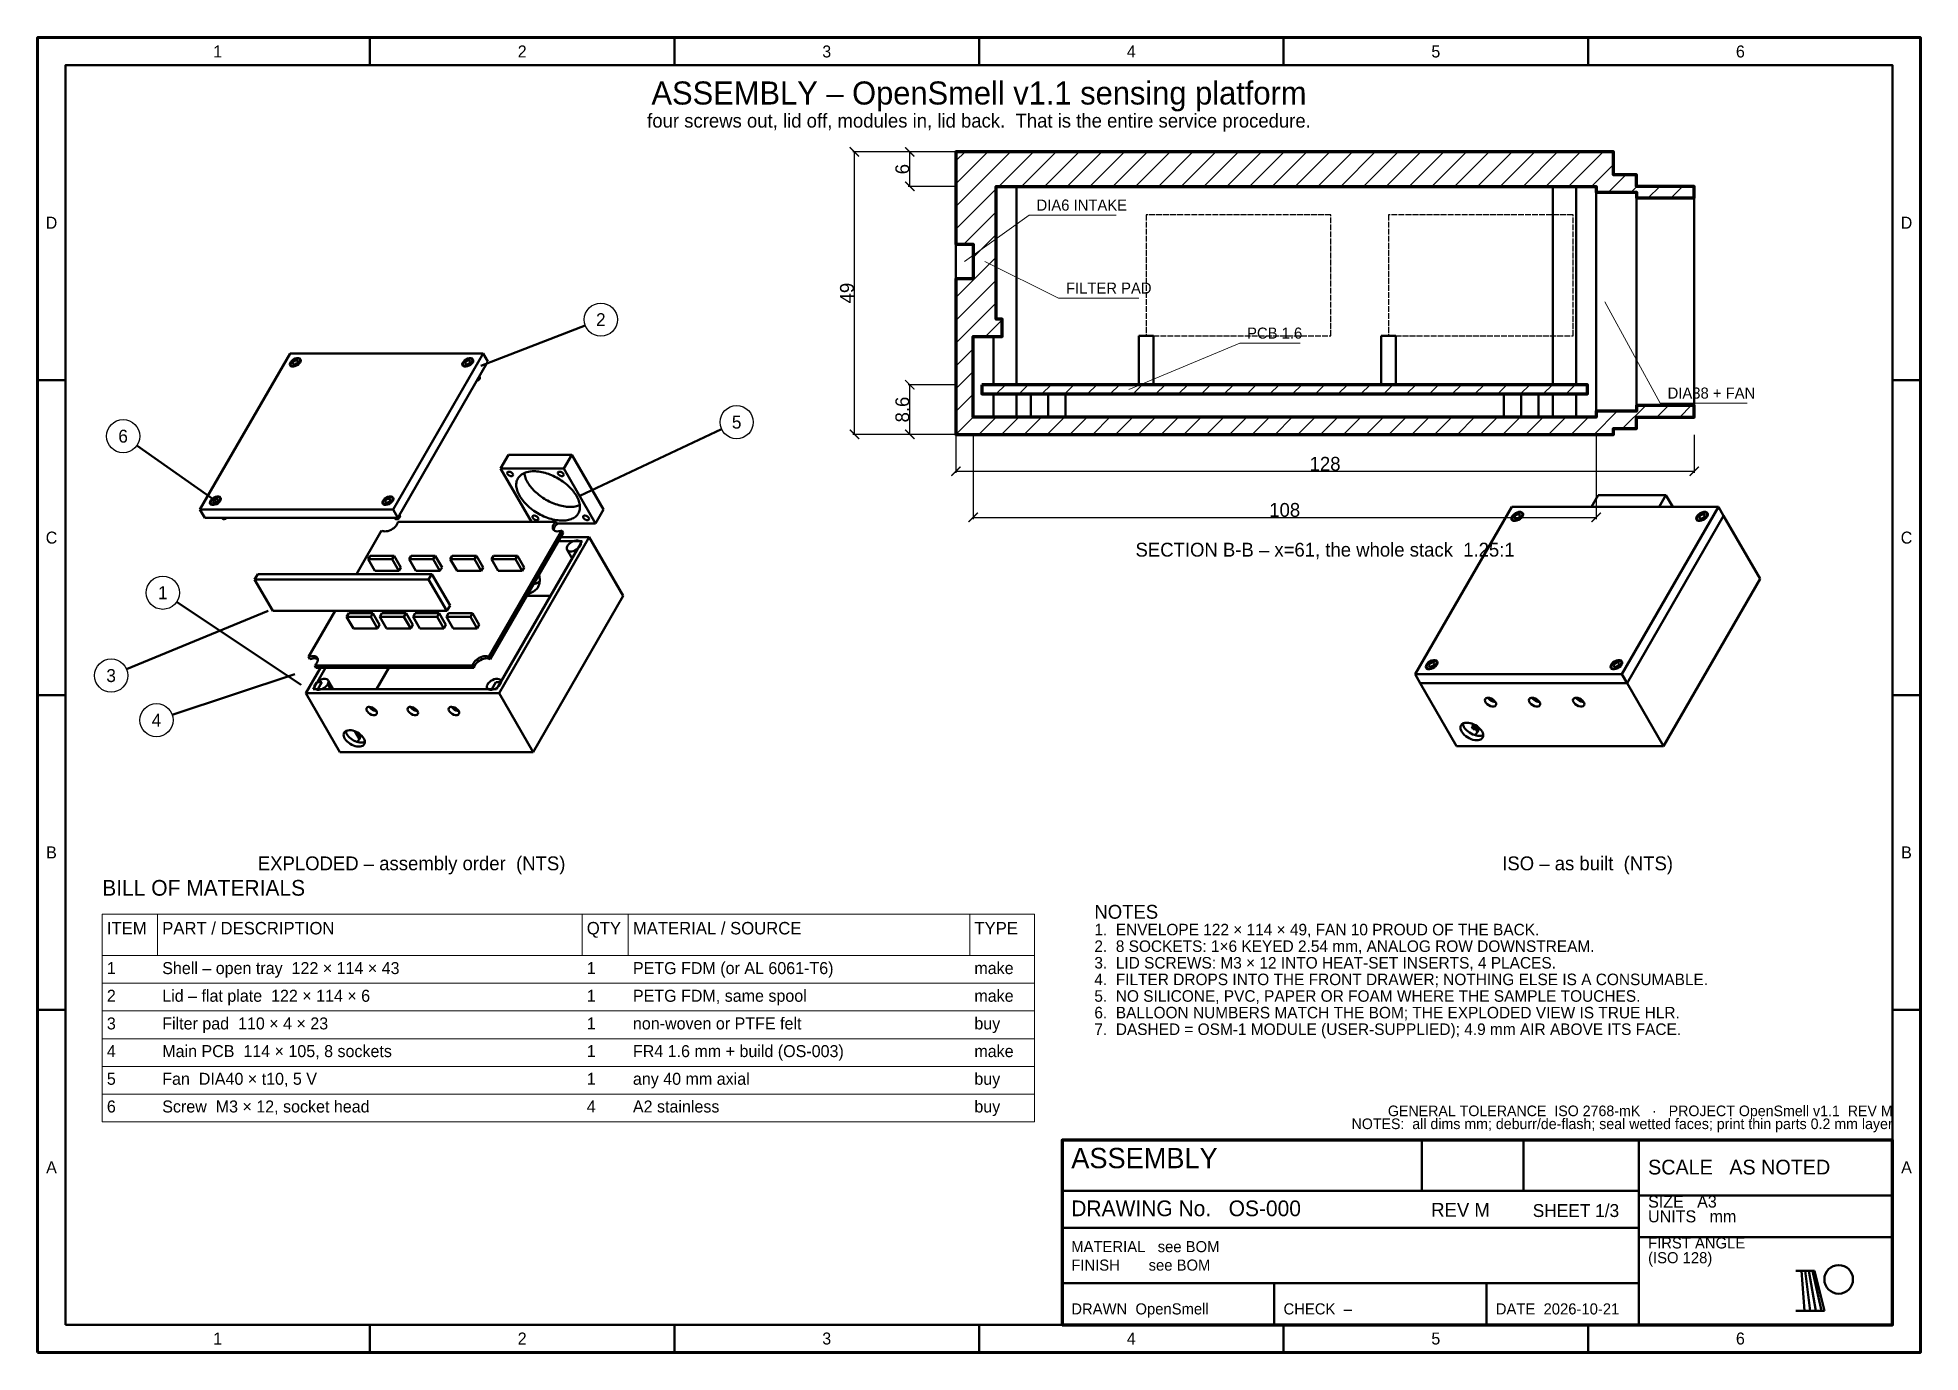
# Paper-space layout 'OS-000' of a CAD drawing. Header units: millimetres. Extents: x 6 to 414, y 6 to 291.
import ezdxf
from ezdxf.enums import TextEntityAlignment as Align

# ---------------------------------------------------------------- set-up
doc = ezdxf.new("R2010")
doc.units = ezdxf.units.MM
doc.linetypes.add('DASHED', pattern=[1.524, 1.27, -0.254])
for name, color, linetype, lineweight in [('DIM', 1, 'CONTINUOUS', 18), ('FRAME', 7, 'CONTINUOUS', 60), ('HATCH', 34, 'CONTINUOUS', 13), ('HID', 8, 'DASHED', 25), ('THK', 7, 'CONTINUOUS', 70), ('TXT', 7, 'CONTINUOUS', 25), ('VIS', 7, 'CONTINUOUS', 50)]:
    doc.layers.add(name, color=color, linetype=linetype, lineweight=lineweight)
doc.styles.add('OpenSansCondensed-Light', font='OpenSansCondensed-Light.ttf')
doc.dimstyles.new('EZDXF', dxfattribs={"dimtxt": 0.25, "dimasz": 0.175, "dimexe": 0.375, "dimexo": 0.125, "dimgap": 0.1, "dimtad": 1, "dimlfac": 100, "dimzin": 12, "dimdsep": 46, "dimtxsty": 'OpenSansCondensed-Light', "dimblk": 'ARCHTICK', "dimcen": 2.5, "dimazin": 3, "dimtfac": 0.5, "dimtmove": 2, "dimatfit": 3})

psp = doc.layouts.new('OS-000')

# ---------------------------------------------------------------- texts
at = {"layer": 'TXT'}
for s, height, p in [('1', 2.6, (45, 288)), ('2', 2.6, (111, 288)), ('3', 2.6, (177, 288)), ('4', 2.6, (243, 288)), ('5', 2.6, (309, 288)), ('6', 2.6, (375, 288)), ('ASSEMBLY – OpenSmell v1.1 sensing platform', 5, (210, 279)), ('four screws out, lid off, modules in, lid back.  That is the entire service procedure.', 3, (210, 273)), ('D', 2.6, (9, 250.88)), ('D', 2.6, (411, 250.88)), ('2', 2.8, (128.04, 229.87)), ('5', 2.8, (157.48, 207.65)), ('6', 2.8, (24.52, 204.61)), ('C', 2.6, (9, 182.62)), ('C', 2.6, (411, 182.62)), ('SECTION B-B – x=61, the whole stack  1.25:1', 3, (285, 180)), ('1', 2.8, (33.12, 170.67)), ('3', 2.8, (21.92, 152.71)), ('4', 2.8, (31.75, 143.04)), ('B', 2.6, (9, 114.38)), ('B', 2.6, (411, 114.38)), ('EXPLODED – assembly order  (NTS)', 3, (87.04, 112)), ('ISO – as built  (NTS)', 3, (341.89, 112)), ('A', 2.6, (9, 46.12)), ('A', 2.6, (411, 46.12)), ('1', 2.6, (45, 9)), ('2', 2.6, (111, 9)), ('3', 2.6, (177, 9)), ('4', 2.6, (243, 9)), ('5', 2.6, (309, 9)), ('6', 2.6, (375, 9))]:
    psp.add_text(s, height=height, dxfattribs=at).set_placement(p, align=Align.MIDDLE_CENTER)
for s, height, p in [('DIA6 INTAKE', 2.4, (222.47, 253.5)), ('FILTER PAD', 2.4, (228.85, 235.5)), ('PCB 1.6', 2.4, (268.1, 225.75)), ('DIA38 + FAN', 2.4, (359.23, 212.75)), ('BILL OF MATERIALS', 3.4, (20, 105)), ('NOTES', 3, (235, 100)), ('ITEM', 2.7, (21, 96.6)), ('PART / DESCRIPTION', 2.7, (33, 96.6)), ('QTY', 2.7, (125, 96.6)), ('MATERIAL / SOURCE', 2.7, (135, 96.6)), ('TYPE', 2.7, (209, 96.6)), ('1.  ENVELOPE 122 × 114 × 49, FAN 10 PROUD OF THE BACK.', 2.5, (235, 96.4)), ('2.  8 SOCKETS: 1×6 KEYED 2.54 mm, ANALOG ROW DOWNSTREAM.', 2.5, (235, 92.8)), ('1', 2.6, (21, 88)), ('Shell – open tray  122 × 114 × 43', 2.6, (33, 88)), ('1', 2.6, (125, 88)), ('PETG FDM (or AL 6061-T6)', 2.6, (135, 88)), ('make', 2.6, (209, 88)), ('3.  LID SCREWS: M3 × 12 INTO HEAT-SET INSERTS, 4 PLACES.', 2.5, (235, 89.2)), ('4.  FILTER DROPS INTO THE FRONT DRAWER; NOTHING ELSE IS A CONSUMABLE.', 2.5, (235, 85.6)), ('2', 2.6, (21, 82)), ('Lid – flat plate  122 × 114 × 6', 2.6, (33, 82)), ('1', 2.6, (125, 82)), ('PETG FDM, same spool', 2.6, (135, 82)), ('make', 2.6, (209, 82)), ('5.  NO SILICONE, PVC, PAPER OR FOAM WHERE THE SAMPLE TOUCHES.', 2.5, (235, 82)), ('3', 2.6, (21, 76)), ('Filter pad  110 × 4 × 23', 2.6, (33, 76)), ('1', 2.6, (125, 76)), ('non-woven or PTFE felt', 2.6, (135, 76)), ('buy', 2.6, (209, 76)), ('6.  BALLOON NUMBERS MATCH THE BOM; THE EXPLODED VIEW IS TRUE HLR.', 2.5, (235, 78.4)), ('7.  DASHED = OSM-1 MODULE (USER-SUPPLIED); 4.9 mm AIR ABOVE ITS FACE.', 2.5, (235, 74.8)), ('4', 2.6, (21, 70)), ('Main PCB  114 × 105, 8 sockets', 2.6, (33, 70)), ('1', 2.6, (125, 70)), ('FR4 1.6 mm + build (OS-003)', 2.6, (135, 70)), ('make', 2.6, (209, 70)), ('5', 2.6, (21, 64)), ('Fan  DIA40 × t10, 5 V', 2.6, (33, 64)), ('1', 2.6, (125, 64)), ('any 40 mm axial', 2.6, (135, 64)), ('buy', 2.6, (209, 64)), ('6', 2.6, (21, 58)), ('Screw  M3 × 12, socket head', 2.6, (33, 58)), ('4', 2.6, (125, 58)), ('A2 stainless', 2.6, (135, 58)), ('buy', 2.6, (209, 58))]:
    psp.add_text(s, height=height, dxfattribs=at).set_placement(p)
for s, p in [('GENERAL TOLERANCE  ISO 2768-mK   ·   PROJECT OpenSmell v1.1  REV M', (408, 57.2)), ('NOTES:  all dims mm; deburr/de-flash; seal wetted faces; print thin parts 0.2 mm layer', (408, 54.4))]:
    psp.add_text(s, height=2.3, dxfattribs=at).set_placement(p, align=Align.RIGHT)
for s, height, p in [('ASSEMBLY', 4.4, (230, 44.6)), ('SCALE   AS NOTED', 3.2, (355, 43.6)), ('DRAWING No.   OS-000', 3.4, (230, 34.5)), ('REV M', 3, (308, 34.5)), ('SHEET 1/3', 2.8, (330, 34.5)), ('SIZE   A3', 2.6, (355, 36.6)), ('UNITS   mm', 2.6, (355, 33.4)), ('MATERIAL   see BOM', 2.4, (230, 27)), ('FIRST ANGLE', 2.4, (355, 27.8)), ('FINISH       see BOM', 2.4, (230, 23)), ('(ISO 128)', 2.4, (355, 24.6)), ('DRAWN  OpenSmell', 2.4, (230, 13.5)), ('CHECK  –', 2.4, (276, 13.5)), ('DATE  2026-10-21', 2.4, (322, 13.5))]:
    psp.add_text(s, height=height, dxfattribs=at).set_placement(p, align=Align.BOTTOM_LEFT)

# ---------------------------------------------------------------- blocks, each defined once
blk = doc.blocks.new('_ARCHTICK')
at = {"color": 0, "linetype": 'BYBLOCK', "const_width": 0.15}
blk.add_lwpolyline([(-0.5, -0.5), (0.5, 0.5)], dxfattribs=at)

# ---------------------------------------------------------------- dimensions: what is measured, and where the dimension line sits
at = {"layer": 'DIM'}
for base, p1, p2, override in [((183, 205), (205, 205), (205, 266.25), {"dimtxt": 3, "dimasz": 2, "dimdec": 0, "dimlfac": 0.8, "dimtxsty": 'Standard', "dimclrd": 1, "dimclre": 1, "dimclrt": 1}), ((195, 258.75), (205, 258.75), (205, 266.25), {"dimtxt": 3, "dimasz": 2, "dimdec": 0, "dimlfac": 0.8, "dimtxsty": 'Standard', "dimclrd": 1, "dimclre": 1, "dimclrt": 1}), ((195, 205), (205, 205), (205, 215.75), {"dimtxt": 3, "dimasz": 2, "dimdec": 1, "dimlfac": 0.8, "dimtxsty": 'Standard', "dimclrd": 1, "dimclre": 1, "dimclrt": 1})]:
    psp.add_linear_dim(base=base, p1=p1, p2=p2, angle=90, dimstyle='EZDXF', override=override, dxfattribs=at).render()
for base, p1, p2 in [((205, 197), (205, 205), (365, 205)), ((208.75, 187), (208.75, 205), (343.75, 205))]:
    psp.add_linear_dim(base=base, p1=p1, p2=p2, dimstyle='EZDXF', override={"dimtxt": 3, "dimasz": 2, "dimdec": 0, "dimlfac": 0.8, "dimtxsty": 'Standard', "dimclrd": 1, "dimclre": 1, "dimclrt": 1}, dxfattribs=at).render()

# ---------------------------------------------------------------- hatches: boundary and pattern name
at = {"layer": 'HATCH'}
h = psp.add_hatch(dxfattribs=at)
h.set_pattern_fill('ANSI31', scale=1.1)
h.paths.add_polyline_path([(205, 258.75), (205, 246.25), (208.75, 246.25), (208.75, 238.75), (205, 238.75), (205, 205), (347.5, 205), (347.5, 206.25), (352.5, 206.25), (352.5, 208.75), (365, 208.75), (365, 211.25), (352.5, 211.25), (352.5, 210), (343.75, 210), (343.75, 208.75), (208.75, 208.75), (208.75, 226.25), (215, 226.25), (215, 230), (213.75, 230), (213.75, 258.75), (343.75, 258.75), (343.75, 257.5), (352.5, 257.5), (352.5, 256.25), (365, 256.25), (365, 258.75), (352.5, 258.75), (352.5, 261.25), (347.5, 261.25), (347.5, 266.25), (205, 266.25), (205, 258.75)])
h = psp.add_hatch(dxfattribs=at)
h.set_pattern_fill('ANSI31', scale=1.1)
h.paths.add_polyline_path([(210.62, 215.75), (210.62, 213.75), (341.88, 213.75), (341.88, 215.75), (210.62, 215.75)])

# ---------------------------------------------------------------- linework, layer by layer
at = {"layer": 'DIM'}
for p, q in [((206.88, 242.5), (220.88, 252.5)), ((220.88, 252.5), (239.72, 252.5)), ((211.25, 242.5), (227.25, 234.5)), ((227.25, 234.5), (244.65, 234.5)), ((345.62, 233.75), (357.62, 211.75)), ((242.5, 214.75), (266.5, 224.75)), ((266.5, 224.75), (279.58, 224.75)), ((357.62, 211.75), (376.46, 211.75)), ((20, 86), (222, 86)), ((20, 80), (222, 80)), ((20, 74), (222, 74)), ((20, 68), (222, 68)), ((20, 62), (222, 62)), ((20, 56), (222, 56))]:
    psp.add_line(p, q, dxfattribs=at)
for points in [[(20, 92), (32, 92), (32, 101), (20, 101)], [(32, 92), (124, 92), (124, 101), (32, 101)], [(124, 92), (134, 92), (134, 101), (124, 101)], [(134, 92), (208, 92), (208, 101), (134, 101)], [(208, 92), (222, 92), (222, 101), (208, 101)], [(20, 56), (222, 56), (222, 92), (20, 92)]]:
    psp.add_lwpolyline(points, close=True, dxfattribs=at)
for points in [[(206.88, 242.5), (205.28, 240.6), (204.56, 241.61), (206.88, 242.5)], [(211.25, 242.5), (208.82, 243.02), (209.38, 244.13), (211.25, 242.5)], [(345.62, 233.75), (343.93, 235.56), (345.02, 236.16), (345.62, 233.75)], [(102.04, 219.87), (104.06, 221.31), (104.51, 220.14), (102.04, 219.87)], [(242.5, 214.75), (240.52, 213.25), (240.04, 214.4), (242.5, 214.75)], [(44.52, 190.61), (42.19, 191.48), (42.91, 192.5), (44.52, 190.61)], [(123.48, 191.65), (125.38, 193.24), (125.91, 192.11), (123.48, 191.65)], [(55.92, 166.71), (53.94, 165.21), (53.46, 166.37), (55.92, 166.71)], [(61.75, 153.04), (59.67, 151.69), (59.28, 152.88), (61.75, 153.04)], [(63.12, 150.67), (60.78, 151.48), (61.47, 152.52), (63.12, 150.67)]]:
    psp.add_solid(points, dxfattribs=at)
at = {"layer": 'FRAME'}
psp.add_lwpolyline([(6, 6), (414, 6), (414, 291), (6, 291)], close=True, dxfattribs=at)
at = {"layer": 'HID'}
for points in [[(286.25, 252.62), (246.25, 252.62)], [(246.25, 252.62), (246.25, 226.38)], [(286.25, 226.38), (286.25, 252.62)], [(338.75, 252.62), (298.75, 252.62)], [(298.75, 252.62), (298.75, 226.38)], [(338.75, 226.38), (338.75, 252.62)], [(246.25, 226.38), (286.25, 226.38)], [(298.75, 226.38), (338.75, 226.38)]]:
    psp.add_lwpolyline(points, dxfattribs=at)
at = {"layer": 'THK'}
for points in [[(205, 258.75), (205, 246.25), (208.75, 246.25), (208.75, 238.75), (205, 238.75), (205, 205), (347.5, 205), (347.5, 206.25), (352.5, 206.25), (352.5, 208.75), (365, 208.75), (365, 211.25), (352.5, 211.25), (352.5, 210), (343.75, 210), (343.75, 208.75), (208.75, 208.75), (208.75, 226.25), (215, 226.25), (215, 230), (213.75, 230), (213.75, 258.75), (343.75, 258.75), (343.75, 257.5), (352.5, 257.5), (352.5, 256.25), (365, 256.25), (365, 258.75), (352.5, 258.75), (352.5, 261.25), (347.5, 261.25), (347.5, 266.25), (205, 266.25), (205, 258.75)], [(210.62, 215.75), (210.62, 213.75), (341.88, 213.75), (341.88, 215.75), (210.62, 215.75)], [(228, 12), (408, 12), (408, 52), (228, 52)]]:
    psp.add_lwpolyline(points, close=True, dxfattribs=at)
at = {"layer": 'TXT'}
for centre in [(128.04, 229.87), (24.52, 204.61), (157.48, 207.65), (33.12, 170.67), (21.92, 152.71), (31.75, 143.04)]:
    psp.add_circle(centre, 3.6, dxfattribs=at)
at = {"layer": 'VIS'}
for p, q in [((78, 285), (78, 291)), ((144, 285), (144, 291)), ((210, 285), (210, 291)), ((276, 285), (276, 291)), ((342, 285), (342, 291)), ((205, 266.25), (205, 258.75)), ((205, 266.25), (347.5, 266.25)), ((347.5, 266.25), (347.5, 261.25)), ((347.5, 261.25), (352.5, 261.25)), ((352.5, 261.25), (352.5, 258.75)), ((205, 258.75), (205, 246.25)), ((213.75, 258.75), (343.75, 258.75)), ((213.75, 258.75), (213.75, 230)), ((218.12, 215.75), (218.12, 258.75)), ((334.38, 215.75), (334.38, 258.75)), ((339.38, 215.75), (339.38, 258.75)), ((343.75, 258.75), (343.75, 257.5)), ((343.75, 257.5), (352.5, 257.5)), ((352.5, 258.75), (365, 258.75)), ((352.5, 257.5), (352.5, 256.25)), ((365, 258.75), (365, 256.25)), ((352.5, 256.25), (365, 256.25)), ((205, 246.25), (208.75, 246.25)), ((208.75, 246.25), (208.75, 238.75)), ((205, 238.75), (205, 205)), ((205, 238.75), (208.75, 238.75)), ((124.68, 228.57), (102.04, 219.87)), ((213.75, 230), (215, 230)), ((215, 230), (215, 226.25)), ((208.75, 226.25), (215, 226.25)), ((208.75, 226.25), (208.75, 208.75)), ((213.12, 215.75), (213.12, 226.25)), ((244.66, 215.75), (244.66, 226.38)), ((244.66, 226.38), (247.84, 226.38)), ((247.84, 215.75), (247.84, 226.38)), ((297.16, 215.75), (297.16, 226.38)), ((297.16, 226.38), (300.34, 226.38)), ((300.34, 215.75), (300.34, 226.38)), ((41.17, 188.68), (60.72, 222.54)), ((60.72, 222.54), (102.56, 222.54)), ((62.84, 220.51), (62.78, 220.61)), ((63.01, 220.89), (62.84, 221.19)), ((83.01, 188.68), (102.56, 222.54)), ((84.04, 186.9), (103.59, 220.76)), ((100.22, 220.51), (100.16, 220.61)), ((100.39, 220.89), (100.22, 221.19)), ((103.59, 220.76), (102.56, 222.54)), ((6, 216.75), (12, 216.75)), ((61.01, 219.73), (60.84, 220.03)), ((98.39, 219.73), (98.21, 220.03)), ((101.79, 217.04), (101.62, 217.34)), ((101.82, 217.36), (101.72, 217.53)), ((408, 216.75), (414, 216.75)), ((210.62, 215.75), (210.62, 213.75)), ((210.62, 215.75), (341.88, 215.75)), ((210.62, 213.75), (341.88, 213.75)), ((213.12, 208.75), (213.12, 213.75)), ((218.12, 208.75), (218.12, 213.75)), ((221.25, 208.75), (221.25, 213.75)), ((225, 208.75), (225, 213.75)), ((228.75, 208.75), (228.75, 213.75)), ((323.75, 208.75), (323.75, 213.75)), ((327.5, 208.75), (327.5, 213.75)), ((331.25, 208.75), (331.25, 213.75)), ((334.38, 208.75), (334.38, 213.75)), ((339.38, 208.75), (339.38, 213.75)), ((341.88, 215.75), (341.88, 213.75)), ((208.75, 208.75), (343.75, 208.75)), ((343.75, 210), (343.75, 208.75)), ((343.75, 210), (352.5, 210)), ((352.5, 211.25), (352.5, 210)), ((352.5, 211.25), (365, 211.25)), ((352.5, 208.75), (365, 208.75)), ((352.5, 208.75), (352.5, 206.25)), ((365, 211.25), (365, 208.75)), ((154.22, 206.12), (123.48, 191.65)), ((205, 205), (347.5, 205)), ((347.5, 206.25), (347.5, 205)), ((347.5, 206.25), (352.5, 206.25)), ((27.47, 202.55), (44.52, 190.61)), ((106.33, 197.59), (108.05, 200.56)), ((108.05, 200.56), (121.76, 200.56)), ((120.05, 197.59), (121.76, 200.56)), ((128.62, 188.68), (121.76, 200.56)), ((113, 186.04), (106.33, 197.59)), ((106.33, 197.59), (120.05, 197.59)), ((126.91, 185.71), (120.05, 197.59)), ((342.71, 189.28), (344.18, 191.82)), ((344.18, 191.82), (358.88, 191.82)), ((357.41, 189.28), (358.88, 191.82)), ((360.35, 189.28), (358.88, 191.82)), ((42.2, 186.9), (41.17, 188.68)), ((41.17, 188.68), (83.01, 188.68)), ((43.69, 189.73), (43.52, 190.04)), ((45.52, 190.51), (45.46, 190.61)), ((45.69, 190.89), (45.52, 191.19)), ((81.07, 189.73), (80.9, 190.04)), ((82.9, 190.51), (82.84, 190.61)), ((83.07, 190.89), (82.9, 191.19)), ((84.04, 186.9), (83.01, 188.68)), ((126.91, 185.71), (128.62, 188.68)), ((304.5, 153), (325.44, 189.28)), ((325.44, 189.28), (370.27, 189.28)), ((327.9, 187.51), (327.71, 187.83)), ((349.33, 153), (370.27, 189.28)), ((367.94, 187.5), (367.76, 187.83)), ((371.37, 187.37), (370.27, 189.28)), ((42.2, 186.9), (84.04, 186.9)), ((46.03, 186.73), (45.93, 186.9)), ((75.09, 174.72), (80.54, 184.16)), ((83.41, 186.73), (83.31, 186.9)), ((84.05, 186.04), (118.29, 186.04)), ((84.47, 187.05), (84.3, 187.35)), ((84.5, 187.36), (84.4, 187.53)), ((103.8, 156.74), (119.63, 184.16)), ((104.07, 156.26), (119.91, 183.68)), ((118.56, 185.56), (118.29, 186.04)), ((118.48, 185.71), (126.91, 185.71)), ((119.91, 183.68), (119.63, 184.16)), ((325.75, 186.27), (325.57, 186.59)), ((327.71, 187.1), (327.65, 187.21)), ((350.43, 151.09), (371.37, 187.37)), ((365.8, 186.27), (365.62, 186.59)), ((367.76, 187.1), (367.7, 187.21)), ((379.27, 173.68), (371.37, 187.37)), ((105.99, 148.89), (125.53, 182.74)), ((106.41, 151.39), (123.06, 180.24)), ((118.85, 181.85), (122.13, 181.85)), ((119.36, 182.74), (125.53, 182.74)), ((121.82, 178.09), (120.74, 179.97)), ((122.13, 181.85), (123.46, 181.85)), ((123.06, 180.24), (123.72, 181.39)), ((123.46, 181.85), (123.99, 181.85)), ((123.76, 181.45), (123.65, 181.65)), ((123.72, 181.39), (123.99, 181.85)), ((132.91, 169.97), (125.53, 182.74)), ((77.59, 177.94), (78.03, 178.69)), ((77.59, 177.94), (82.82, 177.94)), ((79.05, 175.42), (77.59, 177.94)), ((78.03, 178.69), (83.25, 178.69)), ((82.82, 177.94), (83.25, 178.69)), ((84.28, 175.42), (82.82, 177.94)), ((84.71, 176.17), (83.25, 178.69)), ((84.28, 175.42), (84.71, 176.17)), ((86.51, 177.94), (86.94, 178.69)), ((86.51, 177.94), (91.73, 177.94)), ((87.97, 175.42), (86.51, 177.94)), ((86.94, 178.69), (92.17, 178.69)), ((91.73, 177.94), (92.17, 178.69)), ((93.19, 175.42), (91.73, 177.94)), ((93.63, 176.17), (92.17, 178.69)), ((93.19, 175.42), (93.63, 176.17)), ((95.42, 177.94), (95.86, 178.69)), ((95.42, 177.94), (100.65, 177.94)), ((96.88, 175.42), (95.42, 177.94)), ((95.86, 178.69), (101.09, 178.69)), ((100.65, 177.94), (101.09, 178.69)), ((102.11, 175.42), (100.65, 177.94)), ((102.54, 176.17), (101.09, 178.69)), ((102.11, 175.42), (102.54, 176.17)), ((104.34, 177.94), (104.78, 178.69)), ((104.34, 177.94), (109.57, 177.94)), ((105.8, 175.42), (104.34, 177.94)), ((104.78, 178.69), (110, 178.69)), ((109.57, 177.94), (110, 178.69)), ((111.02, 175.42), (109.57, 177.94)), ((111.46, 176.17), (110, 178.69)), ((111.02, 175.42), (111.46, 176.17)), ((53.01, 173.54), (53.69, 174.72)), ((56.95, 166.71), (53.01, 173.54)), ((53.01, 173.54), (90.73, 173.54)), ((53.69, 174.72), (91.41, 174.72)), ((79.05, 175.42), (84.28, 175.42)), ((87.97, 175.42), (93.19, 175.42)), ((90.73, 173.54), (91.41, 174.72)), ((94.67, 166.71), (90.73, 173.54)), ((95.36, 167.89), (91.41, 174.72)), ((96.88, 175.42), (102.11, 175.42)), ((105.8, 175.42), (111.02, 175.42)), ((358.33, 137.41), (379.27, 173.68)), ((36.12, 168.67), (63.12, 150.67)), ((94.67, 166.71), (95.36, 167.89)), ((111.99, 169.97), (117.13, 169.97)), ((113.36, 136.12), (132.91, 169.97)), ((25.25, 154.08), (55.92, 166.71)), ((56.95, 166.71), (94.67, 166.71)), ((64.7, 156.74), (70.46, 166.71)), ((72.96, 165.47), (73.4, 166.22)), ((72.96, 165.47), (78.19, 165.47)), ((74.42, 162.94), (72.96, 165.47)), ((73.4, 166.22), (78.62, 166.22)), ((78.19, 165.47), (78.62, 166.22)), ((79.65, 162.94), (78.19, 165.47)), ((80.08, 163.7), (78.62, 166.22)), ((79.65, 162.94), (80.08, 163.7)), ((80.16, 165.47), (80.6, 166.22)), ((80.16, 165.47), (85.39, 165.47)), ((81.62, 162.94), (80.16, 165.47)), ((80.6, 166.22), (85.83, 166.22)), ((85.39, 165.47), (85.83, 166.22)), ((86.85, 162.94), (85.39, 165.47)), ((87.28, 163.7), (85.83, 166.22)), ((86.85, 162.94), (87.28, 163.7)), ((87.37, 165.47), (87.8, 166.22)), ((87.37, 165.47), (92.59, 165.47)), ((88.82, 162.94), (87.37, 165.47)), ((87.8, 166.22), (93.03, 166.22)), ((92.59, 165.47), (93.03, 166.22)), ((94.05, 162.94), (92.59, 165.47)), ((94.48, 163.7), (93.03, 166.22)), ((94.05, 162.94), (94.48, 163.7)), ((94.57, 165.47), (95, 166.22)), ((94.57, 165.47), (99.79, 165.47)), ((96.02, 162.94), (94.57, 165.47)), ((95, 166.22), (100.23, 166.22)), ((99.79, 165.47), (100.23, 166.22)), ((101.25, 162.94), (99.79, 165.47)), ((101.69, 163.7), (100.23, 166.22)), ((101.25, 162.94), (101.69, 163.7)), ((74.42, 162.94), (79.65, 162.94)), ((81.62, 162.94), (86.85, 162.94)), ((88.82, 162.94), (94.05, 162.94)), ((96.02, 162.94), (101.25, 162.94)), ((64.98, 156.26), (64.7, 156.74)), ((104.07, 156.26), (103.8, 156.74)), ((309.15, 154.96), (309.09, 155.07)), ((309.34, 155.37), (309.16, 155.69)), ((349.2, 154.96), (349.14, 155.07)), ((349.39, 155.37), (349.2, 155.69)), ((35.17, 144.18), (61.75, 153.04)), ((64.15, 148.89), (67.32, 154.38)), ((65.96, 150.24), (66.55, 151.26)), ((66.05, 154.86), (100.28, 154.86)), ((66.32, 154.38), (66.05, 154.86)), ((66.32, 154.38), (100.56, 154.38)), ((66.55, 151.26), (66.63, 151.39)), ((66.55, 151.26), (67.58, 151.26)), ((66.63, 151.39), (68.35, 154.38)), ((66.72, 149.78), (67.58, 151.26)), ((70.03, 149.78), (68.95, 151.66)), ((79.41, 149.78), (82.07, 154.38)), ((100.56, 154.38), (100.28, 154.86)), ((104.45, 149.78), (105.3, 151.26)), ((105.3, 151.26), (106.33, 151.26)), ((105.74, 150.24), (106.33, 151.26)), ((106.44, 151.46), (106.33, 151.66)), ((106.33, 151.26), (106.41, 151.39)), ((305.6, 151.09), (304.5, 153)), ((304.5, 153), (349.33, 153)), ((313.5, 137.41), (305.6, 151.09)), ((305.6, 151.09), (350.43, 151.09)), ((307.2, 154.13), (307.01, 154.45)), ((347.25, 154.13), (347.06, 154.45)), ((350.43, 151.09), (349.33, 153)), ((358.33, 137.41), (350.43, 151.09)), ((6, 148.5), (12, 148.5)), ((71.52, 136.12), (64.15, 148.89)), ((64.15, 148.89), (105.99, 148.89)), ((65.69, 149.78), (65.96, 150.24)), ((65.69, 149.78), (66.23, 149.78)), ((66.23, 149.78), (66.72, 149.78)), ((66.72, 149.78), (67.56, 149.78)), ((67.56, 149.78), (103.61, 149.78)), ((69.47, 149.78), (68.87, 150.82)), ((103.53, 149.78), (103.42, 149.98)), ((103.61, 149.78), (104.45, 149.78)), ((104.45, 149.78), (104.94, 149.78)), ((104.94, 149.78), (105.47, 149.78)), ((105.47, 149.78), (105.74, 150.24)), ((113.36, 136.12), (105.99, 148.89)), ((408, 148.5), (414, 148.5)), ((75.72, 138.94), (74.75, 140.63)), ((75.81, 139.78), (75.56, 140.21)), ((317.12, 141.07), (316.82, 141.58)), ((316.82, 141.58), (318.13, 141.58)), ((317.14, 141.92), (316.96, 142.25)), ((317.12, 141.07), (318.67, 141.07)), ((318, 140.43), (317.64, 141.07)), ((71.52, 136.12), (113.36, 136.12)), ((313.5, 137.41), (358.33, 137.41)), ((6, 80.25), (12, 80.25)), ((408, 80.25), (414, 80.25)), ((306, 41), (306, 52)), ((328, 41), (328, 52)), ((353, 12), (353, 52)), ((228, 41), (353, 41)), ((353, 40), (408, 40)), ((228, 33), (353, 33)), ((353, 31), (408, 31)), ((228, 21), (353, 21)), ((274, 12), (274, 21)), ((320, 12), (320, 21)), ((391.03, 23.68), (387, 23.68)), ((388.86, 15), (388.21, 23.68)), ((390.1, 15), (389.01, 23.68)), ((391.34, 15), (389.82, 23.68)), ((392.58, 15), (390.63, 23.68)), ((393.2, 15), (391.03, 23.68)), ((387, 15), (393.2, 15)), ((78, 6), (78, 12)), ((144, 6), (144, 12)), ((210, 6), (210, 12)), ((276, 6), (276, 12)), ((342, 6), (342, 12))]:
    psp.add_line(p, q, dxfattribs=at)
psp.add_lwpolyline([(12, 12), (408, 12), (408, 285), (12, 285)], close=True, dxfattribs=at)
for points in [[(343.75, 210), (343.75, 210.17), (343.75, 210.35), (343.75, 210.52), (343.75, 210.89), (343.75, 211.4), (343.75, 211.91), (343.75, 212.47), (343.75, 213.3), (343.75, 214.12), (343.75, 214.95), (343.75, 215.97), (343.75, 217.06), (343.75, 218.16), (343.75, 219.32), (343.75, 220.63), (343.75, 221.94), (343.75, 223.26), (343.75, 224.7), (343.75, 226.16), (343.75, 227.63), (343.75, 229.13), (343.75, 230.67), (343.75, 232.21), (343.75, 233.75), (343.75, 235.29), (343.75, 236.83), (343.75, 238.37), (343.75, 239.87), (343.75, 241.34), (343.75, 242.8), (343.75, 244.24), (343.75, 245.56), (343.75, 246.87), (343.75, 248.18), (343.75, 249.34), (343.75, 250.44), (343.75, 251.53), (343.75, 252.55), (343.75, 253.38), (343.75, 254.2), (343.75, 255.03), (343.75, 255.59), (343.75, 256.1), (343.75, 256.61), (343.75, 256.98), (343.75, 257.15), (343.75, 257.33), (343.75, 257.5)], [(352.5, 211.25), (352.5, 211.42), (352.5, 211.59), (352.5, 211.76), (352.5, 212.18), (352.5, 212.68), (352.5, 213.19), (352.5, 213.83), (352.5, 214.64), (352.5, 215.46), (352.5, 216.31), (352.5, 217.4), (352.5, 218.48), (352.5, 219.57), (352.5, 220.84), (352.5, 222.13), (352.5, 223.43), (352.5, 224.81), (352.5, 226.26), (352.5, 227.71), (352.5, 229.18), (352.5, 230.7), (352.5, 232.23), (352.5, 233.75), (352.5, 235.27), (352.5, 236.8), (352.5, 238.32), (352.5, 239.79), (352.5, 241.24), (352.5, 242.69), (352.5, 244.07), (352.5, 245.37), (352.5, 246.66), (352.5, 247.93), (352.5, 249.02), (352.5, 250.1), (352.5, 251.19), (352.5, 252.04), (352.5, 252.86), (352.5, 253.67), (352.5, 254.31), (352.5, 254.82), (352.5, 255.32), (352.5, 255.74), (352.5, 255.91), (352.5, 256.08), (352.5, 256.25)], [(365, 211.25), (365, 211.42), (365, 211.59), (365, 211.76), (365, 212.18), (365, 212.68), (365, 213.19), (365, 213.83), (365, 214.64), (365, 215.46), (365, 216.31), (365, 217.4), (365, 218.48), (365, 219.57), (365, 220.84), (365, 222.13), (365, 223.43), (365, 224.81), (365, 226.26), (365, 227.71), (365, 229.18), (365, 230.7), (365, 232.23), (365, 233.75), (365, 235.27), (365, 236.8), (365, 238.32), (365, 239.79), (365, 241.24), (365, 242.69), (365, 244.07), (365, 245.37), (365, 246.66), (365, 247.93), (365, 249.02), (365, 250.1), (365, 251.19), (365, 252.04), (365, 252.86), (365, 253.67), (365, 254.31), (365, 254.82), (365, 255.32), (365, 255.74), (365, 255.91), (365, 256.08), (365, 256.25)], [(205, 238.75), (205, 239.05), (205, 239.87), (205, 241.07), (205, 242.5), (205, 243.93), (205, 245.13), (205, 245.95), (205, 246.25)], [(62.96, 221.26), (62.79, 221.43), (62.53, 221.52), (62.19, 221.52), (61.83, 221.43), (61.46, 221.26), (61.13, 221.03), (60.87, 220.75), (60.7, 220.46), (60.65, 220.19), (60.71, 219.96)], [(60.71, 219.96), (60.87, 219.8), (61.11, 219.71), (61.41, 219.69), (61.75, 219.76), (62.1, 219.9), (62.42, 220.1), (62.7, 220.34), (62.9, 220.61)], [(62.84, 221.19), (62.66, 221.35), (62.39, 221.42), (62.05, 221.4), (61.68, 221.28), (61.33, 221.08), (61.05, 220.82), (60.86, 220.54), (60.78, 220.26), (60.84, 220.03)], [(60.84, 220.03), (61, 219.87), (61.26, 219.8), (61.59, 219.81), (61.94, 219.92), (62.28, 220.1), (62.57, 220.34), (62.78, 220.61)], [(62.35, 220.61), (62.4, 220.87), (62.24, 221.03), (61.92, 221.03), (61.57, 220.87), (61.32, 220.61), (61.27, 220.35), (61.43, 220.18), (61.75, 220.18), (62.1, 220.35), (62.35, 220.61)], [(62.78, 220.61), (62.85, 220.77), (62.89, 220.92), (62.88, 221.06), (62.84, 221.19)], [(62.9, 220.61), (62.98, 220.79), (63.02, 220.96), (63.02, 221.12), (62.96, 221.26)], [(100.34, 221.26), (100.17, 221.43), (99.91, 221.52), (99.57, 221.52), (99.21, 221.43), (98.84, 221.26), (98.51, 221.03), (98.25, 220.75), (98.08, 220.46), (98.03, 220.19), (98.09, 219.96)], [(98.09, 219.96), (98.25, 219.8), (98.49, 219.71), (98.79, 219.69), (99.13, 219.76), (99.48, 219.9), (99.8, 220.1), (100.08, 220.34), (100.28, 220.61)], [(100.22, 221.19), (100.04, 221.35), (99.77, 221.42), (99.43, 221.4), (99.06, 221.28), (98.71, 221.08), (98.43, 220.82), (98.23, 220.54), (98.16, 220.26), (98.21, 220.03)], [(98.21, 220.03), (98.38, 219.87), (98.64, 219.8), (98.97, 219.81), (99.32, 219.92), (99.66, 220.1), (99.95, 220.34), (100.16, 220.61)], [(99.73, 220.61), (99.78, 220.87), (99.62, 221.03), (99.3, 221.03), (98.95, 220.87), (98.7, 220.61), (98.65, 220.35), (98.81, 220.18), (99.13, 220.18), (99.48, 220.35), (99.73, 220.61)], [(100.16, 220.61), (100.23, 220.77), (100.27, 220.92), (100.26, 221.06), (100.22, 221.19)], [(100.28, 220.61), (100.36, 220.79), (100.4, 220.96), (100.39, 221.12), (100.34, 221.26)], [(101.2, 216.62), (101.38, 216.69), (101.54, 216.79), (101.69, 216.91), (101.79, 217.04)], [(101.79, 217.04), (101.83, 217.13), (101.85, 217.21), (101.84, 217.29), (101.82, 217.36)], [(109.01, 196.05), (108.82, 195.92), (108.52, 195.92), (108.18, 196.05), (107.9, 196.27), (107.75, 196.53), (107.77, 196.76)], [(107.77, 196.76), (107.82, 196.82), (107.9, 196.87), (107.99, 196.9), (108.1, 196.91)], [(108.1, 196.91), (108.39, 196.85), (108.69, 196.7), (108.92, 196.48), (109.03, 196.25), (109.01, 196.05)], [(110.07, 195.43), (110.23, 195.67), (110.41, 195.89), (110.62, 196.1), (110.86, 196.28), (111.12, 196.45), (111.41, 196.59), (111.71, 196.71), (112.04, 196.82), (112.39, 196.9), (112.75, 196.95), (113.14, 196.99), (113.53, 197)], [(123.5, 189.66), (123.26, 189.57), (123.01, 189.49), (122.74, 189.42), (122.47, 189.36), (122.18, 189.32), (121.89, 189.29), (121.58, 189.28), (121.27, 189.28), (120.95, 189.29), (120.62, 189.32), (120.29, 189.36), (119.95, 189.41), (119.61, 189.48), (119.26, 189.56), (118.91, 189.66), (118.56, 189.76), (118.21, 189.88), (117.86, 190.01), (117.52, 190.16), (117.17, 190.31), (116.83, 190.48), (116.49, 190.66), (116.15, 190.84), (115.82, 191.04), (115.5, 191.24), (115.18, 191.46), (114.88, 191.68), (114.58, 191.91), (114.29, 192.15), (114.01, 192.39), (113.74, 192.64), (113.49, 192.9), (113.24, 193.16), (113.01, 193.42), (112.8, 193.68), (112.6, 193.95), (112.41, 194.22), (112.24, 194.49), (112.08, 194.76), (111.94, 195.03), (111.82, 195.3), (111.71, 195.57), (111.62, 195.84), (111.55, 196.1), (111.49, 196.36), (111.46, 196.61)], [(113.53, 197), (113.86, 196.99), (114.19, 196.97), (114.54, 196.93), (114.88, 196.88), (115.24, 196.82), (115.59, 196.74), (115.95, 196.64), (116.31, 196.54), (116.67, 196.42), (117.03, 196.28), (117.39, 196.14), (117.75, 195.98), (118.11, 195.81), (118.46, 195.62), (118.8, 195.43), (119.14, 195.23), (119.47, 195.02), (119.8, 194.79), (120.11, 194.56), (120.42, 194.32), (120.72, 194.08), (121, 193.83), (121.28, 193.57), (121.54, 193.3), (121.78, 193.04), (122.02, 192.76), (122.23, 192.49), (122.44, 192.21), (122.62, 191.93), (122.79, 191.65), (122.94, 191.37), (123.08, 191.09), (123.2, 190.82), (123.3, 190.54), (123.38, 190.27), (123.44, 190), (123.49, 189.74), (123.51, 189.48), (123.52, 189.23), (123.51, 188.98), (123.48, 188.74), (123.43, 188.51), (123.36, 188.29), (123.27, 188.08), (123.17, 187.87)], [(119.98, 196.05), (119.79, 195.92), (119.49, 195.92), (119.16, 196.05), (118.87, 196.27), (118.72, 196.53), (118.74, 196.76)], [(118.74, 196.76), (118.8, 196.82), (118.87, 196.87), (118.96, 196.9), (119.07, 196.91)], [(119.07, 196.91), (119.37, 196.85), (119.66, 196.7), (119.89, 196.48), (120.01, 196.25), (119.98, 196.05)], [(123.17, 187.87), (123.04, 187.67), (122.89, 187.48), (122.72, 187.3), (122.53, 187.14), (122.33, 186.99), (122.1, 186.85), (121.86, 186.73), (121.61, 186.62), (121.34, 186.53), (121.05, 186.45), (120.76, 186.39), (120.45, 186.35), (120.12, 186.32), (119.79, 186.31), (119.45, 186.31), (119.1, 186.33), (118.74, 186.37), (118.37, 186.42), (118, 186.49), (117.63, 186.57), (117.25, 186.67), (116.87, 186.79), (116.49, 186.92), (116.11, 187.06), (115.73, 187.22), (115.36, 187.39), (114.98, 187.57), (114.62, 187.77), (114.26, 187.98), (113.9, 188.2), (113.56, 188.43), (113.22, 188.67), (112.9, 188.92), (112.58, 189.17), (112.28, 189.44), (111.99, 189.71), (111.72, 189.99), (111.46, 190.27), (111.21, 190.56), (110.98, 190.85), (110.77, 191.14), (110.58, 191.43), (110.4, 191.73), (110.25, 192.02), (110.11, 192.31), (110, 192.6), (109.9, 192.89), (109.82, 193.18), (109.77, 193.46), (109.73, 193.73), (109.72, 194), (109.72, 194.26), (109.75, 194.51), (109.8, 194.76), (109.87, 194.99), (109.96, 195.22), (110.07, 195.43)], [(45.65, 191.26), (45.47, 191.43), (45.21, 191.52), (44.88, 191.52), (44.51, 191.43), (44.14, 191.26), (43.81, 191.03), (43.55, 190.76), (43.38, 190.47), (43.33, 190.19), (43.39, 189.96)], [(43.39, 189.96), (43.55, 189.8), (43.79, 189.71), (44.09, 189.7), (44.43, 189.76), (44.78, 189.9), (45.11, 190.1), (45.38, 190.35), (45.58, 190.61)], [(45.52, 191.19), (45.34, 191.35), (45.07, 191.43), (44.73, 191.4), (44.36, 191.28), (44.02, 191.08), (43.73, 190.82), (43.54, 190.54), (43.46, 190.27), (43.52, 190.04)], [(43.52, 190.04), (43.68, 189.88), (43.94, 189.8), (44.27, 189.82), (44.62, 189.92), (44.96, 190.1), (45.25, 190.34), (45.46, 190.61)], [(45.03, 190.61), (45.09, 190.87), (44.92, 191.04), (44.6, 191.04), (44.25, 190.87), (44, 190.61), (43.95, 190.35), (44.11, 190.19), (44.43, 190.19), (44.78, 190.35), (45.03, 190.61)], [(45.46, 190.61), (45.53, 190.77), (45.57, 190.93), (45.56, 191.07), (45.52, 191.19)], [(45.58, 190.61), (45.66, 190.79), (45.7, 190.97), (45.7, 191.12), (45.65, 191.26)], [(83.03, 191.26), (82.85, 191.43), (82.59, 191.52), (82.26, 191.52), (81.89, 191.43), (81.52, 191.26), (81.19, 191.03), (80.93, 190.76), (80.76, 190.47), (80.71, 190.19), (80.77, 189.96)], [(80.77, 189.96), (80.93, 189.8), (81.17, 189.71), (81.47, 189.7), (81.81, 189.76), (82.16, 189.9), (82.49, 190.1), (82.76, 190.35), (82.96, 190.61)], [(82.9, 191.19), (82.72, 191.35), (82.45, 191.43), (82.11, 191.4), (81.74, 191.28), (81.4, 191.08), (81.11, 190.82), (80.92, 190.54), (80.84, 190.27), (80.9, 190.04)], [(80.9, 190.04), (81.06, 189.88), (81.32, 189.8), (81.65, 189.82), (82, 189.92), (82.34, 190.1), (82.63, 190.34), (82.84, 190.61)], [(82.41, 190.61), (82.46, 190.87), (82.3, 191.04), (81.98, 191.04), (81.63, 190.87), (81.38, 190.61), (81.33, 190.35), (81.49, 190.19), (81.81, 190.19), (82.16, 190.35), (82.41, 190.61)], [(82.84, 190.61), (82.91, 190.77), (82.95, 190.93), (82.94, 191.07), (82.9, 191.19)], [(82.96, 190.61), (83.04, 190.79), (83.08, 190.97), (83.08, 191.12), (83.03, 191.26)], [(327.85, 187.91), (327.66, 188.09), (327.38, 188.18), (327.02, 188.18), (326.63, 188.09), (326.24, 187.91), (325.88, 187.66), (325.6, 187.36), (325.42, 187.05), (325.36, 186.76), (325.43, 186.51)], [(327.71, 187.83), (327.52, 188), (327.23, 188.08), (326.86, 188.05), (326.47, 187.92), (326.1, 187.71), (325.79, 187.43), (325.59, 187.13), (325.51, 186.84), (325.57, 186.59)], [(327.65, 187.21), (327.73, 187.38), (327.76, 187.54), (327.76, 187.69), (327.71, 187.83)], [(327.78, 187.21), (327.87, 187.4), (327.91, 187.59), (327.9, 187.76), (327.85, 187.91)], [(367.9, 187.91), (367.71, 188.09), (367.43, 188.18), (367.07, 188.18), (366.68, 188.09), (366.28, 187.91), (365.93, 187.66), (365.65, 187.36), (365.47, 187.05), (365.41, 186.76), (365.48, 186.51)], [(367.76, 187.83), (367.57, 188), (367.28, 188.08), (366.91, 188.05), (366.52, 187.93), (366.15, 187.71), (365.84, 187.43), (365.64, 187.13), (365.56, 186.84), (365.62, 186.59)], [(367.7, 187.21), (367.78, 187.38), (367.81, 187.54), (367.81, 187.69), (367.76, 187.83)], [(367.83, 187.21), (367.92, 187.4), (367.96, 187.59), (367.95, 187.76), (367.9, 187.91)], [(46.03, 186.73), (46.19, 186.62), (46.44, 186.61), (46.73, 186.72), (46.98, 186.9)], [(80.54, 184.16), (80.75, 184.05), (81, 183.98), (81.28, 183.96), (81.59, 183.98), (81.92, 184.05), (82.25, 184.16), (82.58, 184.31), (82.9, 184.49), (83.19, 184.7), (83.46, 184.94), (83.68, 185.19), (83.85, 185.45)], [(83.41, 186.73), (83.6, 186.61), (83.91, 186.64), (84.24, 186.8), (84.47, 187.05)], [(83.85, 185.45), (83.93, 185.6), (83.99, 185.75), (84.03, 185.9), (84.05, 186.04)], [(84.47, 187.05), (84.51, 187.14), (84.53, 187.22), (84.53, 187.3), (84.5, 187.36)], [(114.49, 186.54), (114.31, 186.41), (114.01, 186.41), (113.67, 186.54), (113.39, 186.77), (113.24, 187.03), (113.26, 187.26)], [(113.26, 187.26), (113.31, 187.32), (113.38, 187.37), (113.48, 187.4), (113.58, 187.41)], [(113.58, 187.41), (113.88, 187.35), (114.18, 187.2), (114.41, 186.98), (114.52, 186.74), (114.49, 186.54)], [(118.29, 186.04), (118.02, 185.76), (117.81, 185.46), (117.67, 185.17), (117.61, 184.89), (117.61, 184.62), (117.7, 184.4)], [(117.7, 184.4), (117.84, 184.22), (118.05, 184.08), (118.3, 184), (118.6, 183.96), (118.92, 183.98), (119.27, 184.04), (119.63, 184.16)], [(118.56, 185.56), (118.3, 185.29), (118.1, 185.01), (117.96, 184.72), (117.88, 184.44), (117.88, 184.18)], [(125.47, 186.54), (125.28, 186.41), (124.98, 186.41), (124.64, 186.54), (124.36, 186.77), (124.21, 187.03), (124.23, 187.26)], [(124.23, 187.26), (124.28, 187.32), (124.36, 187.37), (124.45, 187.4), (124.56, 187.41)], [(124.56, 187.41), (124.85, 187.35), (125.15, 187.2), (125.38, 186.98), (125.49, 186.74), (125.47, 186.54)], [(325.43, 186.51), (325.6, 186.34), (325.86, 186.24), (326.18, 186.23), (326.55, 186.3), (326.92, 186.45), (327.27, 186.66), (327.56, 186.92), (327.78, 187.21)], [(325.57, 186.59), (325.74, 186.42), (326.02, 186.34), (326.37, 186.35), (326.75, 186.47), (327.11, 186.66), (327.42, 186.92), (327.65, 187.21)], [(327.19, 187.21), (327.25, 187.49), (327.07, 187.66), (326.73, 187.66), (326.35, 187.49), (326.09, 187.21), (326.03, 186.93), (326.21, 186.75), (326.55, 186.75), (326.92, 186.93), (327.19, 187.21)], [(365.48, 186.51), (365.65, 186.34), (365.91, 186.24), (366.23, 186.23), (366.6, 186.3), (366.97, 186.45), (367.32, 186.66), (367.61, 186.92), (367.83, 187.21)], [(365.62, 186.59), (365.79, 186.42), (366.07, 186.34), (366.42, 186.36), (366.8, 186.47), (367.16, 186.66), (367.47, 186.92), (367.7, 187.21)], [(367.24, 187.21), (367.3, 187.49), (367.12, 187.66), (366.78, 187.66), (366.4, 187.49), (366.14, 187.21), (366.08, 186.93), (366.25, 186.75), (366.6, 186.75), (366.97, 186.93), (367.24, 187.21)], [(122.13, 181.85), (121.78, 181.69), (121.45, 181.49), (121.16, 181.24), (120.93, 180.98), (120.76, 180.7), (120.67, 180.44), (120.66, 180.19), (120.74, 179.97)], [(120.74, 179.97), (120.89, 179.8), (121.11, 179.69), (121.38, 179.63), (121.7, 179.64), (122.05, 179.71), (122.4, 179.83), (122.75, 180.01), (123.06, 180.24)], [(123.46, 181.85), (123.26, 181.95), (123.01, 181.99), (122.74, 181.99), (122.44, 181.95), (122.13, 181.85)], [(123.06, 180.24), (123.21, 180.37), (123.35, 180.52), (123.47, 180.66), (123.56, 180.81)], [(123.65, 181.65), (123.61, 181.71), (123.56, 181.76), (123.51, 181.81), (123.46, 181.85)], [(123.56, 180.81), (123.64, 180.96), (123.69, 181.11), (123.72, 181.25), (123.72, 181.39)], [(123.72, 181.39), (123.72, 181.46), (123.7, 181.53), (123.68, 181.59), (123.65, 181.65)], [(114.44, 171.92), (114.29, 171.69), (114.11, 171.47), (113.91, 171.27), (113.69, 171.08), (113.44, 170.92), (113.18, 170.77), (112.89, 170.64), (112.58, 170.53), (112.26, 170.43)], [(114.8, 173.1), (114.57, 172.95), (114.32, 172.82), (114.05, 172.7), (113.76, 172.6), (113.46, 172.51)], [(114.64, 174.56), (114.72, 174.23), (114.78, 173.91), (114.81, 173.59), (114.81, 173.29), (114.79, 172.99), (114.74, 172.71), (114.67, 172.43), (114.57, 172.17), (114.44, 171.92)], [(66.64, 156.5), (66.49, 156.68), (66.29, 156.81), (66.04, 156.9), (65.74, 156.93), (65.41, 156.92), (65.06, 156.85), (64.7, 156.74)], [(66.73, 156.23), (66.52, 156.36), (66.27, 156.43), (65.98, 156.46), (65.66, 156.44), (65.32, 156.37), (64.98, 156.26)], [(66.05, 154.86), (66.19, 155), (66.32, 155.15), (66.44, 155.3), (66.53, 155.45)], [(66.53, 155.45), (66.67, 155.74), (66.73, 156.02), (66.72, 156.28), (66.64, 156.5)], [(103.8, 156.74), (103.58, 156.85), (103.33, 156.91), (103.03, 156.93), (102.71, 156.91), (102.38, 156.83), (102.03, 156.72), (101.7, 156.56), (101.37, 156.36), (101.08, 156.14), (100.82, 155.9), (100.61, 155.64), (100.44, 155.37), (100.33, 155.11), (100.28, 154.86)], [(104.07, 156.26), (103.86, 156.37), (103.6, 156.44), (103.31, 156.46), (102.99, 156.43), (102.65, 156.36), (102.31, 156.24), (101.97, 156.08), (101.65, 155.89), (101.35, 155.66), (101.09, 155.42), (100.88, 155.16), (100.71, 154.9), (100.61, 154.63), (100.56, 154.38)], [(309.29, 155.77), (309.11, 155.95), (308.82, 156.04), (308.47, 156.04), (308.07, 155.95), (307.68, 155.77), (307.33, 155.52), (307.05, 155.22), (306.87, 154.92), (306.81, 154.62), (306.88, 154.37)], [(306.88, 154.37), (307.04, 154.2), (307.3, 154.1), (307.63, 154.09), (307.99, 154.16), (308.37, 154.31), (308.71, 154.52), (309.01, 154.78), (309.22, 155.07)], [(309.16, 155.69), (308.97, 155.86), (308.67, 155.94), (308.31, 155.92), (307.92, 155.79), (307.55, 155.57), (307.24, 155.3), (307.03, 154.99), (306.95, 154.7), (307.01, 154.45)], [(307.01, 154.45), (307.19, 154.28), (307.47, 154.2), (307.82, 154.22), (308.19, 154.33), (308.56, 154.52), (308.87, 154.78), (309.09, 155.07)], [(308.63, 155.07), (308.69, 155.35), (308.52, 155.52), (308.18, 155.52), (307.8, 155.35), (307.53, 155.07), (307.48, 154.79), (307.65, 154.62), (307.99, 154.62), (308.37, 154.79), (308.63, 155.07)], [(309.09, 155.07), (309.17, 155.24), (309.21, 155.4), (309.2, 155.56), (309.16, 155.69)], [(309.22, 155.07), (309.31, 155.26), (309.35, 155.45), (309.35, 155.62), (309.29, 155.77)], [(349.34, 155.77), (349.16, 155.95), (348.87, 156.04), (348.52, 156.04), (348.12, 155.95), (347.73, 155.77), (347.38, 155.52), (347.1, 155.22), (346.92, 154.92), (346.86, 154.62), (346.92, 154.37)], [(346.92, 154.37), (347.09, 154.2), (347.35, 154.1), (347.68, 154.09), (348.04, 154.16), (348.41, 154.31), (348.76, 154.52), (349.06, 154.78), (349.27, 155.07)], [(349.2, 155.69), (349.02, 155.86), (348.72, 155.94), (348.36, 155.92), (347.97, 155.79), (347.59, 155.57), (347.29, 155.3), (347.08, 154.99), (347, 154.7), (347.06, 154.45)], [(347.06, 154.45), (347.24, 154.28), (347.52, 154.2), (347.86, 154.22), (348.24, 154.33), (348.61, 154.52), (348.92, 154.78), (349.14, 155.07)], [(348.68, 155.07), (348.74, 155.35), (348.56, 155.52), (348.22, 155.52), (347.85, 155.35), (347.58, 155.07), (347.52, 154.79), (347.7, 154.62), (348.04, 154.62), (348.42, 154.79), (348.68, 155.07)], [(349.14, 155.07), (349.22, 155.24), (349.26, 155.41), (349.25, 155.56), (349.2, 155.69)], [(349.27, 155.07), (349.36, 155.26), (349.4, 155.45), (349.4, 155.62), (349.34, 155.77)], [(66.63, 151.39), (66.39, 151.17), (66.2, 150.94), (66.06, 150.7), (65.98, 150.46), (65.96, 150.24)], [(68.95, 151.66), (68.8, 151.83), (68.58, 151.94), (68.3, 152), (67.98, 151.99), (67.64, 151.92), (67.28, 151.8), (66.94, 151.61), (66.63, 151.39)], [(68.87, 150.82), (68.97, 151.05), (69.02, 151.27), (69.02, 151.48), (68.95, 151.66)], [(106.33, 151.66), (106.17, 151.83), (105.94, 151.95), (105.64, 152), (105.3, 151.99), (104.94, 151.9), (104.57, 151.75), (104.22, 151.55), (103.9, 151.3), (103.65, 151.03), (103.46, 150.74), (103.36, 150.46), (103.34, 150.2), (103.42, 149.98)], [(106.25, 150.82), (106.32, 150.97), (106.37, 151.11), (106.4, 151.26), (106.41, 151.39)], [(106.41, 151.39), (106.4, 151.46), (106.38, 151.53), (106.36, 151.6), (106.33, 151.66)], [(65.96, 150.24), (65.99, 150.1), (66.04, 149.98), (66.12, 149.87), (66.23, 149.78)], [(66.23, 149.78), (66.43, 149.68), (66.67, 149.63), (66.95, 149.63), (67.25, 149.68), (67.56, 149.78)], [(67.56, 149.78), (67.83, 149.9), (68.09, 150.04), (68.33, 150.21), (68.54, 150.4), (68.72, 150.61), (68.87, 150.82)], [(103.42, 149.98), (103.46, 149.92), (103.5, 149.87), (103.55, 149.82), (103.61, 149.78)], [(103.61, 149.78), (103.81, 149.68), (104.05, 149.63), (104.33, 149.63), (104.63, 149.68), (104.94, 149.78)], [(104.94, 149.78), (105.15, 149.87), (105.36, 149.98), (105.56, 150.1), (105.74, 150.24)], [(105.74, 150.24), (105.89, 150.38), (106.03, 150.52), (106.15, 150.67), (106.25, 150.82)], [(322.02, 146.28), (321.84, 146.11), (321.57, 146.01), (321.22, 146.01), (320.84, 146.11), (320.46, 146.28), (320.12, 146.52), (319.85, 146.81), (319.68, 147.11), (319.62, 147.39), (319.68, 147.63)], [(319.68, 147.63), (319.78, 147.75), (319.92, 147.84), (320.1, 147.89), (320.3, 147.91)], [(320.3, 147.91), (320.64, 147.87), (321.01, 147.75), (321.35, 147.56), (321.66, 147.32), (321.89, 147.05), (322.04, 146.77), (322.08, 146.51), (322.02, 146.28)], [(321.95, 146.96), (321.65, 146.99), (321.33, 147.08), (321.01, 147.24), (320.72, 147.43), (320.48, 147.66), (320.3, 147.91)], [(331.57, 146.28), (331.4, 146.11), (331.12, 146.01), (330.78, 146.01), (330.39, 146.11), (330.01, 146.28), (329.67, 146.52), (329.4, 146.81), (329.23, 147.11), (329.17, 147.39), (329.24, 147.63)], [(329.24, 147.63), (329.33, 147.75), (329.47, 147.84), (329.65, 147.89), (329.85, 147.91)], [(329.85, 147.91), (330.2, 147.87), (330.56, 147.75), (330.91, 147.56), (331.21, 147.32), (331.45, 147.05), (331.59, 146.77), (331.64, 146.51), (331.57, 146.28)], [(331.51, 146.96), (331.2, 146.99), (330.88, 147.08), (330.57, 147.24), (330.28, 147.43), (330.03, 147.66), (329.85, 147.91)], [(341.13, 146.28), (340.95, 146.11), (340.67, 146.01), (340.33, 146.01), (339.95, 146.11), (339.57, 146.28), (339.23, 146.52), (338.95, 146.81), (338.78, 147.11), (338.72, 147.39), (338.79, 147.63)], [(338.79, 147.63), (338.89, 147.75), (339.03, 147.84), (339.2, 147.89), (339.41, 147.91)], [(339.41, 147.91), (339.75, 147.87), (340.11, 147.75), (340.46, 147.56), (340.76, 147.32), (341, 147.05), (341.15, 146.77), (341.19, 146.51), (341.13, 146.28)], [(341.06, 146.96), (340.76, 146.99), (340.43, 147.08), (340.12, 147.24), (339.83, 147.43), (339.59, 147.66), (339.41, 147.91)], [(79.47, 144.4), (79.31, 144.23), (79.05, 144.15), (78.73, 144.15), (78.37, 144.23), (78.02, 144.4), (77.7, 144.62), (77.45, 144.89), (77.29, 145.17), (77.23, 145.43), (77.29, 145.66)], [(77.29, 145.66), (77.38, 145.77), (77.51, 145.85), (77.68, 145.9), (77.87, 145.92)], [(77.87, 145.92), (78.19, 145.88), (78.53, 145.77), (78.85, 145.59), (79.14, 145.37), (79.36, 145.11), (79.49, 144.85), (79.53, 144.61), (79.47, 144.4)], [(79.41, 145.03), (79.13, 145.06), (78.83, 145.15), (78.53, 145.29), (78.26, 145.47), (78.04, 145.69), (77.87, 145.92)], [(88.39, 144.4), (88.22, 144.23), (87.97, 144.15), (87.65, 144.15), (87.29, 144.23), (86.93, 144.4), (86.62, 144.62), (86.36, 144.89), (86.2, 145.17), (86.15, 145.43), (86.21, 145.66)], [(86.21, 145.66), (86.3, 145.77), (86.43, 145.85), (86.59, 145.9), (86.78, 145.92)], [(86.78, 145.92), (87.1, 145.88), (87.44, 145.77), (87.77, 145.59), (88.05, 145.37), (88.27, 145.11), (88.41, 144.85), (88.45, 144.61), (88.39, 144.4)], [(88.33, 145.03), (88.04, 145.06), (87.74, 145.14), (87.45, 145.29), (87.18, 145.47), (86.95, 145.69), (86.78, 145.92)], [(97.31, 144.4), (97.14, 144.23), (96.88, 144.15), (96.56, 144.15), (96.21, 144.23), (95.85, 144.4), (95.53, 144.62), (95.28, 144.89), (95.12, 145.17), (95.06, 145.43), (95.12, 145.66)], [(95.12, 145.66), (95.22, 145.77), (95.35, 145.85), (95.51, 145.9), (95.7, 145.92)], [(95.7, 145.92), (96.02, 145.88), (96.36, 145.77), (96.68, 145.59), (96.97, 145.37), (97.19, 145.11), (97.32, 144.85), (97.36, 144.61), (97.31, 144.4)], [(97.24, 145.03), (96.96, 145.06), (96.66, 145.15), (96.37, 145.29), (96.1, 145.47), (95.87, 145.69), (95.7, 145.92)], [(76.79, 137.83), (76.64, 137.64), (76.44, 137.49), (76.18, 137.38), (75.89, 137.32), (75.55, 137.31), (75.19, 137.34), (74.82, 137.43), (74.44, 137.56), (74.07, 137.73), (73.71, 137.93), (73.37, 138.17), (73.07, 138.44), (72.81, 138.72), (72.6, 139.01), (72.44, 139.31), (72.34, 139.59), (72.31, 139.87), (72.34, 140.12), (72.43, 140.35)], [(72.43, 140.35), (72.61, 140.57), (72.87, 140.73), (73.2, 140.83), (73.58, 140.87)], [(72.83, 140.64), (72.83, 140.66), (72.83, 140.68), (72.83, 140.69), (72.83, 140.71)], [(73.6, 139.31), (73.33, 139.53), (73.12, 139.78), (72.96, 140.05), (72.86, 140.34), (72.83, 140.64)], [(73.58, 140.87), (73.92, 140.85), (74.27, 140.78), (74.63, 140.67), (74.99, 140.53), (75.34, 140.35), (75.67, 140.13), (75.98, 139.89), (76.25, 139.64), (76.48, 139.36), (76.67, 139.09), (76.8, 138.81), (76.88, 138.54), (76.91, 138.28), (76.88, 138.04), (76.79, 137.83)], [(76.91, 138.35), (76.68, 138.26), (76.41, 138.21), (76.12, 138.2), (75.81, 138.22), (75.48, 138.28), (75.15, 138.38), (74.81, 138.51), (74.48, 138.67), (74.16, 138.86), (73.87, 139.08), (73.6, 139.31)], [(75.21, 138.35), (75.37, 138.49), (75.51, 138.64), (75.63, 138.79), (75.72, 138.94)], [(75.72, 138.94), (75.83, 139.17), (75.88, 139.39), (75.87, 139.6), (75.81, 139.78)], [(319.15, 139.24), (318.99, 139.04), (318.77, 138.88), (318.49, 138.76), (318.18, 138.7), (317.82, 138.68), (317.44, 138.72), (317.04, 138.81), (316.63, 138.95), (316.23, 139.14), (315.84, 139.36), (315.48, 139.61), (315.16, 139.9), (314.88, 140.2), (314.65, 140.51), (314.49, 140.83), (314.38, 141.14), (314.35, 141.43), (314.37, 141.7), (314.47, 141.94)], [(314.47, 141.94), (314.67, 142.18), (314.95, 142.36), (315.3, 142.46), (315.71, 142.5)], [(314.9, 142.26), (314.9, 142.28), (314.9, 142.3), (314.9, 142.31), (314.9, 142.33)], [(315.73, 140.83), (315.44, 141.07), (315.21, 141.34), (315.04, 141.63), (314.94, 141.94), (314.9, 142.26)], [(315.71, 142.5), (316.07, 142.48), (316.44, 142.41), (316.83, 142.29), (317.21, 142.14), (317.59, 141.94), (317.95, 141.71), (318.27, 141.46), (318.57, 141.18), (318.81, 140.89), (319.01, 140.59), (319.16, 140.29), (319.25, 140), (319.27, 139.73), (319.24, 139.47), (319.15, 139.24)], [(319.27, 139.81), (319.02, 139.71), (318.74, 139.65), (318.43, 139.64), (318.09, 139.66), (317.74, 139.73), (317.38, 139.83), (317.02, 139.97), (316.67, 140.15), (316.33, 140.35), (316.02, 140.58), (315.73, 140.83)], [(316.82, 141.58), (316.95, 141.71), (317.07, 141.84), (317.18, 141.97), (317.28, 142.11)], [(317.45, 139.81), (317.62, 139.96), (317.77, 140.11), (317.9, 140.27), (318, 140.43)], [(318, 140.43), (318.09, 140.6), (318.14, 140.76), (318.17, 140.92), (318.17, 141.07)]]:
    psp.add_lwpolyline(points, dxfattribs=at)
psp.add_circle((396.3, 21.82), 3.1, dxfattribs=at)

psp.set_redraw_order([(e.dxf.handle, doc.entitydb.next_handle()) for e in psp.query("TEXT MTEXT ATTDEF DIMENSION ARC_DIMENSION")])  # texts and dimensions are drawn at this point

doc.saveas('drawing.dxf')
